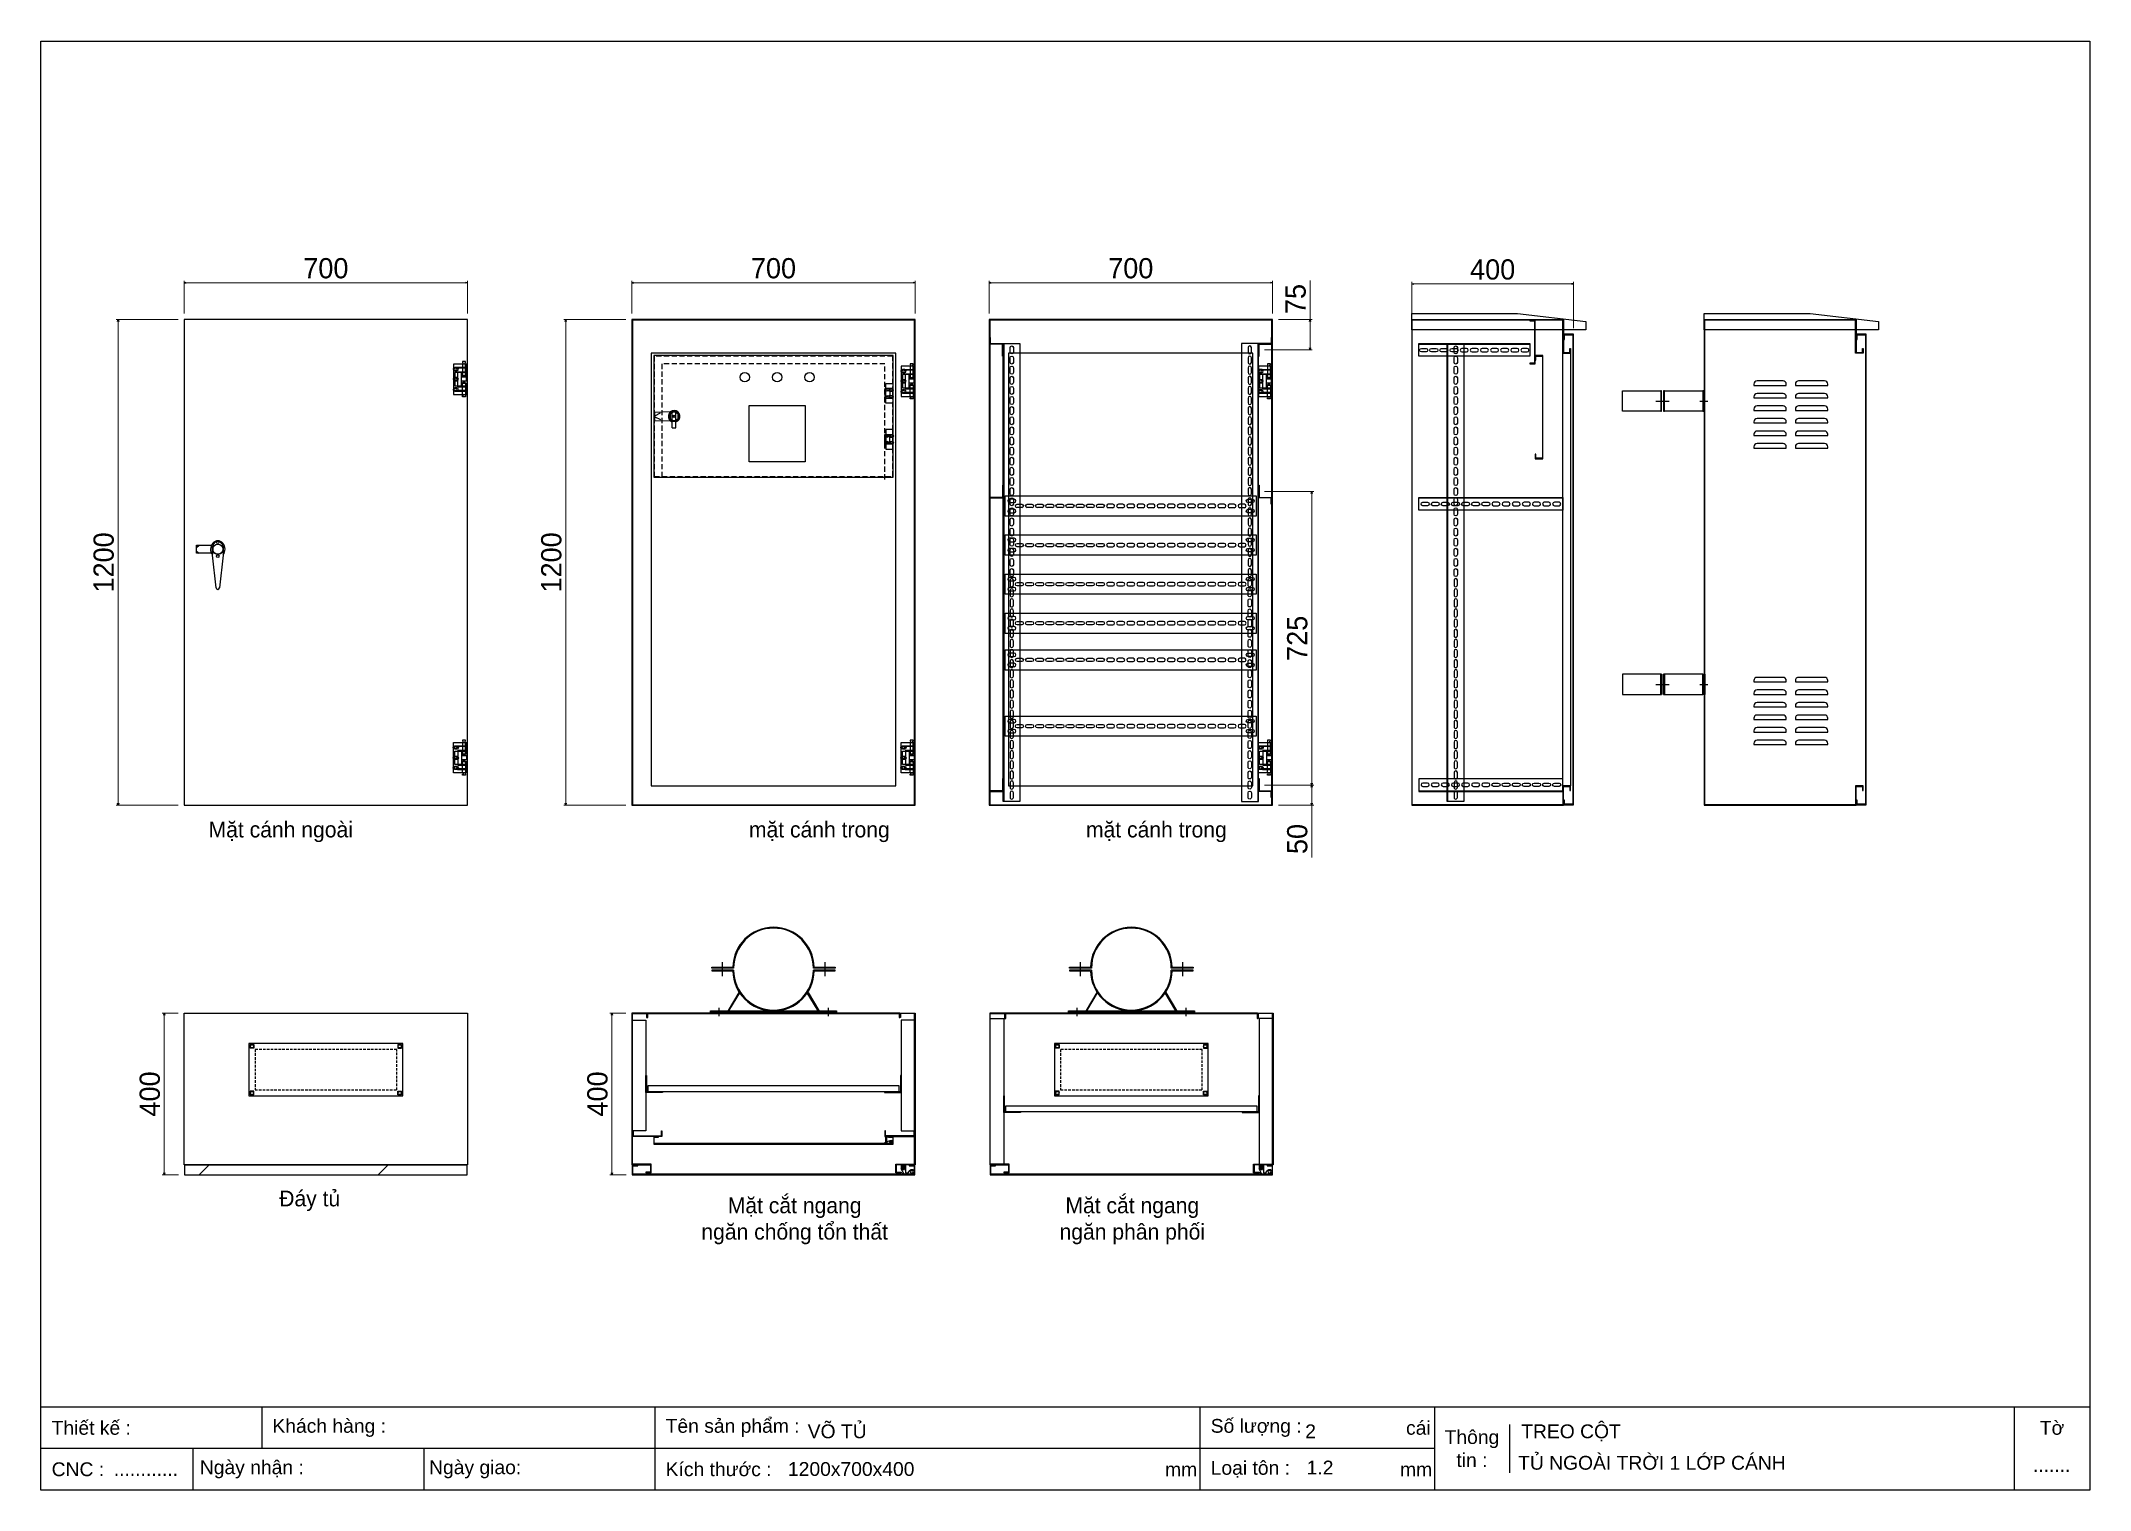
# Model space of a CAD drawing. Header units: millimetres. Extents: x 0 to 5063, y 0 to 3580.
import ezdxf

# ---------------------------------------------------------------- set-up
doc = ezdxf.new("R2010")
doc.units = ezdxf.units.MM
doc.linetypes.add('HIDDEN', pattern=[9.525, 6.35, -3.175])
doc.linetypes.add('HIDDENX2', pattern=[19.05, 12.7, -6.35])
for name, color, linetype in [('CNC', 7, 'Continuous'), ('DIM', 253, 'Continuous'), ('FIRE PROTECTION', 1, 'Continuous'), ('Ghi chu', 7, 'Continuous'), ('HEATER', 1, 'Continuous')]:
    doc.layers.add(name, color=color, linetype=linetype)
doc.styles.add('Arial', font='arial.ttf')
doc.dimstyles.new('CNC', dxfattribs={"dimtxt": 50, "dimasz": 5, "dimexe": 5, "dimexo": 15, "dimgap": 10, "dimtad": 1, "dimdec": 0, "dimtxsty": 'Standard', "dimblk": 'OPEN30', "dimcen": 10, "dimclrd": 5, "dimclre": 5, "dimclrt": 3, "dimazin": 3, "dimtfac": 1, "dimtdec": 0, "dimtmove": 0, "dimatfit": 3, "dimldrblk": 'ARCHTICK', "dimlwd": 9, "dimlwe": 9})

msp = doc.modelspace()

# ---------------------------------------------------------------- texts
at = {"color": 2, "char_height": 39, "attachment_point": 5}
for s, insert, width in [('Mặt cánh ngoài', (592.5, 1625.9), 625), ('mặt cánh trong', (1923.3, 1625.9), 775), ('mặt cánh trong', (2756.1, 1625.9), 875), ('Đáy tủ', (664, 714.4), 875), ('Mặt cắt ngang \\Pngăn chống tổn thất', (1862.3, 664.8), 775), ('Mặt cắt ngang \\Pngăn phân phối', (2696.6, 664.8), 875)]:
    msp.add_mtext(s, dxfattribs=dict(at, insert=insert, width=width))

# ---------------------------------------------------------------- blocks, each defined once
blk = doc.blocks.new('*D1')
at = {"color": 0, "linetype": 'ByBlock', "lineweight": -2}
for p, q in [((353.9, 2982.7), (358.9, 2984)), ((358.9, 2981.4), (353.9, 2982.7)), ((353.9, 2982.7), (358.9, 2982.7)), ((1048.9, 2984), (1053.9, 2982.7)), ((1053.9, 2982.7), (1048.9, 2981.4)), ((1053.9, 2982.7), (1048.9, 2982.7))]:
    blk.add_line(p, q, dxfattribs=at)
at = {"layer": 'Defpoints', "color": 0, "transparency": 16777216}
for p in [(1053.9, 2982.7), (353.9, 2891.7), (1053.9, 2891.7)]:
    blk.add_point(p, dxfattribs=at)
at = {"layer": 'DIM', "color": 5, "lineweight": 9, "transparency": 16777216}
for p, q in [((353.9, 2906.7), (353.9, 2987.7)), ((1053.9, 2906.7), (1053.9, 2987.7)), ((358.9, 2982.7), (1048.9, 2982.7))]:
    blk.add_line(p, q, dxfattribs=at)
at = {"layer": 'DIM', "color": 3, "transparency": 16777216, "insert": (703.9, 3018.2), "char_height": 50, "attachment_point": 5}
blk.add_mtext('700', dxfattribs=at)
blk = doc.blocks.new('_ArchTick')
at = {"color": 0, "const_width": 0.15}
blk.add_lwpolyline([(-0.5, -0.5), (0.5, 0.5)], dxfattribs=at)
blk = doc.blocks.new('_Open30')
at = {"color": 0, "linetype": 'ByBlock', "lineweight": -2}
for p, q in [((-1, 0.3), (0, 0)), ((0, 0), (-1, -0.3)), ((0, 0), (-1, 0))]:
    blk.add_line(p, q, dxfattribs=at)
blk = doc.blocks.new('*D2')
at = {"color": 0, "linetype": 'ByBlock', "lineweight": -2}
for p, q in [((189.3, 2886.7), (190.6, 2891.7)), ((190.6, 2891.7), (192, 2886.7)), ((190.6, 2891.7), (190.6, 2886.7)), ((190.6, 1691.7), (189.3, 1696.7)), ((192, 1696.7), (190.6, 1691.7)), ((190.6, 1691.7), (190.6, 1696.7))]:
    blk.add_line(p, q, dxfattribs=at)
at = {"layer": 'Defpoints', "color": 0, "transparency": 16777216}
for p in [(353.9, 2891.7), (190.6, 1691.7), (353.9, 1691.7)]:
    blk.add_point(p, dxfattribs=at)
at = {"layer": 'DIM', "color": 5, "lineweight": 9, "transparency": 16777216}
for p, q in [((338.9, 2891.7), (185.6, 2891.7)), ((190.6, 2886.7), (190.6, 1696.7)), ((338.9, 1691.7), (185.6, 1691.7))]:
    blk.add_line(p, q, dxfattribs=at)
at = {"layer": 'DIM', "color": 3, "transparency": 16777216, "insert": (155.1, 2291.7), "char_height": 50, "attachment_point": 5, "rotation": 90}
blk.add_mtext('1200', dxfattribs=at)
blk = doc.blocks.new('*D3')
at = {"color": 0, "linetype": 'ByBlock', "lineweight": -2}
for p, q in [((303.3, 1173.5), (304.6, 1178.5)), ((304.6, 1178.5), (305.9, 1173.5)), ((304.6, 1178.5), (304.6, 1173.5)), ((304.6, 778.5), (303.3, 783.5)), ((305.9, 783.5), (304.6, 778.5)), ((304.6, 778.5), (304.6, 783.5))]:
    blk.add_line(p, q, dxfattribs=at)
at = {"layer": 'Defpoints', "color": 0, "transparency": 16777216}
for p in [(353.9, 1178.5), (304.6, 778.5), (354.9, 778.5)]:
    blk.add_point(p, dxfattribs=at)
at = {"layer": 'DIM', "color": 5, "lineweight": 9, "transparency": 16777216}
for p, q in [((338.9, 1178.5), (299.6, 1178.5)), ((304.6, 1173.5), (304.6, 783.5)), ((339.9, 778.5), (299.6, 778.5))]:
    blk.add_line(p, q, dxfattribs=at)
at = {"layer": 'DIM', "color": 3, "transparency": 16777216, "insert": (269.1, 978.5), "char_height": 50, "attachment_point": 5, "rotation": 90}
blk.add_mtext('400', dxfattribs=at)
blk = doc.blocks.new('MS308-2-1')
at = {"color": 1}
for p, q in [((-53, 4.6), (-46, 10)), ((-13.3, -14.2), (-13.3, 6.7)), ((-12.3, 6.7), (-12.3, -6.9)), ((12.3, 6.7), (12.3, -6.9)), ((13.3, 6.7), (13.3, -14.2)), ((-53, -4.6), (-46, -10)), ((-4, -95), (-13.3, -14.2)), ((13.3, -14.2), (4, -95))]:
    blk.add_line(p, q, dxfattribs=at)
blk.add_lwpolyline([(-15.8, -10), (-53, -10), (-53, 10), (-15.8, 10)], dxfattribs=at)
for centre, radius, start, end in [((0, 6.7), 13.3, 0, 180), ((0, 6.7), 12.3, 0, 180), ((0, 5.9), 17.7, 226.184, 313.816), ((0, -95), 4, 180, 0)]:
    blk.add_arc(centre, radius, start, end, dxfattribs=at)
blk.add_ellipse((0, 0), major_axis=(0, 21), ratio=0.857143, start_param=3.972003, end_param=8.594367, dxfattribs=at)
blk = doc.blocks.new('HL011-1-3')
at = {"color": 1}
for p, q in [((11, 56), (11, 19)), ((11, 56), (32, 56)), ((20, 54), (20, 21)), ((29.5, 81), (22.5, 81)), ((22.5, 81), (22.5, 78)), ((23.5, 78), (22.5, 78)), ((22.5, 75), (22.5, 49)), ((23.5, 75), (22.5, 75)), ((23.5, 75), (23.5, 78)), ((29.5, 78), (28.5, 78)), ((28.5, 75), (28.5, 78)), ((28.5, 75), (29.5, 75)), ((29.5, 78), (29.5, 81)), ((29.5, 49), (29.5, 75)), ((11, 19), (32, 19)), ((20, 47), (32, 47)), ((32, 42.5), (20, 42.5)), ((32, 32.5), (20, 32.5)), ((20, 28), (32, 28)), ((22.5, 49), (24, 44)), ((22.5, 26), (24, 31)), ((22.5, 0), (22.5, 26)), ((23.5, 0), (22.5, 0)), ((23.5, 0), (23.5, -3)), ((24, 44), (28, 44)), ((24, 31), (28, 31)), ((29.5, 49), (28, 44)), ((29.5, 26), (28, 31)), ((28.5, 0), (28.5, -3)), ((28.5, 0), (29.5, 0)), ((29.5, 26), (29.5, 0)), ((22.5, -6), (22.5, -3)), ((23.5, -3), (22.5, -3)), ((29.5, -6), (22.5, -6)), ((29.5, -3), (28.5, -3)), ((29.5, -3), (29.5, -6))]:
    blk.add_line(p, q, dxfattribs=at)
for points in [[(32, 19), (32, 0), (0, 0), (0, 75), (32, 75), (32, 56)], [(32, 28), (32, 21), (3, 21), (3, 54), (32, 54), (32, 47)], [(32, 42.5), (32, 32.5)]]:
    blk.add_lwpolyline(points, dxfattribs=at)
for points in [[(10, 67), (32, 67), (32, 65), (10, 65)], [(10, 8), (32, 8), (32, 10), (10, 10)]]:
    blk.add_lwpolyline(points, close=True, dxfattribs=at)
for centre in [(5.5, 62.5), (5.5, 37.5), (5.5, 12.5)]:
    blk.add_circle(centre, 3, dxfattribs=at)
blk = doc.blocks.new('*D4')
at = {"color": 0, "linetype": 'ByBlock', "lineweight": -2}
for p, q in [((1460, 2982.7), (1465, 2984)), ((1465, 2981.4), (1460, 2982.7)), ((1460, 2982.7), (1465, 2982.7)), ((2155, 2984), (2160, 2982.7)), ((2160, 2982.7), (2155, 2981.4)), ((2160, 2982.7), (2155, 2982.7))]:
    blk.add_line(p, q, dxfattribs=at)
at = {"layer": 'Defpoints', "color": 0, "transparency": 16777216}
for p in [(2160, 2982.7), (1460, 2891.7), (2160, 2891.7)]:
    blk.add_point(p, dxfattribs=at)
at = {"layer": 'DIM', "color": 5, "lineweight": 9, "transparency": 16777216}
for p, q in [((1460, 2906.7), (1460, 2987.7)), ((2160, 2906.7), (2160, 2987.7)), ((1465, 2982.7), (2155, 2982.7))]:
    blk.add_line(p, q, dxfattribs=at)
at = {"layer": 'DIM', "color": 3, "transparency": 16777216, "insert": (1810, 3018.2), "char_height": 50, "attachment_point": 5}
blk.add_mtext('700', dxfattribs=at)
blk = doc.blocks.new('*D5')
at = {"color": 0, "linetype": 'ByBlock', "lineweight": -2}
for p, q in [((1295.4, 2886.7), (1296.8, 2891.7)), ((1296.8, 2891.7), (1298.1, 2886.7)), ((1296.8, 2891.7), (1296.8, 2886.7)), ((1296.8, 1691.7), (1295.4, 1696.7)), ((1298.1, 1696.7), (1296.8, 1691.7)), ((1296.8, 1691.7), (1296.8, 1696.7))]:
    blk.add_line(p, q, dxfattribs=at)
at = {"layer": 'Defpoints', "color": 0, "transparency": 16777216}
for p in [(1460, 2891.7), (1296.8, 1691.7), (1460, 1691.7)]:
    blk.add_point(p, dxfattribs=at)
at = {"layer": 'DIM', "color": 5, "lineweight": 9, "transparency": 16777216}
for p, q in [((1445, 2891.7), (1291.8, 2891.7)), ((1296.8, 2886.7), (1296.8, 1696.7)), ((1445, 1691.7), (1291.8, 1691.7))]:
    blk.add_line(p, q, dxfattribs=at)
at = {"layer": 'DIM', "color": 3, "transparency": 16777216, "insert": (1261.2, 2291.7), "char_height": 50, "attachment_point": 5, "rotation": 90}
blk.add_mtext('1200', dxfattribs=at)
blk = doc.blocks.new('KHUNG CHUẨN')
at = {"color": 7}
for p, q in [((19889.2, -28535.2), (16919.2, -28535.2)), ((17239.2, -28535.2), (17239.2, -28595.2)), ((17809.2, -28535.2), (17809.2, -28655.2)), ((18599.2, -28535.2), (18599.2, -28655.2)), ((18939.2, -28535.2), (18939.2, -28655.2)), ((19779.2, -28535.2), (19779.2, -28655.2)), ((19047.6, -28560.2), (19047.6, -28630.2)), ((18939.2, -28595.2), (16919.2, -28595.2)), ((17139.2, -28595.2), (17139.2, -28655.2)), ((17474.2, -28595.2), (17474.2, -28655.2))]:
    blk.add_line(p, q, dxfattribs=at)
blk.add_lwpolyline([(16919.2, -26555.2), (19889.2, -26555.2), (19889.2, -28655.2), (16919.2, -28655.2)], close=True, dxfattribs=at)
at = {"color": 2, "char_height": 20, "style": 'Arial'}
for s, insert, width, attachment_point in [('  Thiết kế :', (16919.2, -28565.2), 917.634, 4), ('  Khách hàng :', (17239.2, -28565.2), 917.634, 4), ('  Tên sản phẩm :', (17809.2, -28565.2), 917.634, 4), ('  Số lượng :', (18599.2, -28565.2), 917.634, 4), ('cái', (18897.9, -28565.2), 63.517, 4), ('Thông\\Ptin :', (18993.4, -28595.2), 108.311, 5), ('Tờ', (19834.2, -28565.2), 110, 5), ('  CNC :', (16919.2, -28625.2), 917.634, 4), ('  Ngày nhận :', (17134, -28625.2), 556.651, 4), ('  Ngày giao:', (17466.3, -28625.2), 556.651, 4), ('  Kích thước :', (17809.2, -28625.2), 917.634, 4), ('mm', (18548.6, -28625.2), 73.831, 4), ('  Loại tôn :', (18599.2, -28625.2), 917.634, 4), ('mm', (18889.2, -28625.2), 917.634, 4)]:
    blk.add_mtext(s, dxfattribs=dict(at, insert=insert, width=width, attachment_point=attachment_point))
at = {"color": 3, "style": 'Arial'}
for tag, p in [('#01', (17055.6, -28580.1)), ('#02', (17431.4, -28580.1)), ('#03', (18030.6, -28580.1)), ('#08', (18751.7, -28580.1)), ('#10', (19064.8, -28580.1)), ('#04', (17024.8, -28634.6)), ('#05', (17308.5, -28633)), ('#06', (17632.7, -28633.7)), ('#07', (18002, -28634.7)), ('#09', (18753.8, -28632.6)), ('#11', (19060.3, -28625.7)), ('#12', (19806.5, -28628.9))]:
    blk.add_attdef(tag, p, '', height=20, dxfattribs=at)
blk = doc.blocks.new('*D6')
at = {"color": 0, "linetype": 'ByBlock', "lineweight": -2}
for p, q in [((3387, 2979.6), (3392, 2981)), ((3392, 2978.3), (3387, 2979.6)), ((3387, 2979.6), (3392, 2979.6)), ((3782, 2981), (3787, 2979.6)), ((3787, 2979.6), (3782, 2978.3)), ((3787, 2979.6), (3782, 2979.6))]:
    blk.add_line(p, q, dxfattribs=at)
at = {"layer": 'Defpoints', "color": 0, "transparency": 16777216}
for p in [(3787, 2979.6), (3387, 2891.7), (3787, 2855.7)]:
    blk.add_point(p, dxfattribs=at)
at = {"layer": 'DIM', "color": 5, "lineweight": 9, "transparency": 16777216}
for p, q in [((3387, 2906.7), (3387, 2984.6)), ((3392, 2979.6), (3782, 2979.6)), ((3787, 2870.7), (3787, 2984.6))]:
    blk.add_line(p, q, dxfattribs=at)
at = {"layer": 'DIM', "color": 3, "transparency": 16777216, "insert": (3587, 3015.2), "char_height": 50, "attachment_point": 5}
blk.add_mtext('400', dxfattribs=at)
blk = doc.blocks.new('*D7')
at = {"color": 0, "linetype": 'ByBlock', "lineweight": -2}
for p, q in [((1409.4, 1173.5), (1410.7, 1178.5)), ((1410.7, 1178.5), (1412.1, 1173.5)), ((1410.7, 1178.5), (1410.7, 1173.5)), ((1410.7, 778.5), (1409.4, 783.5)), ((1412.1, 783.5), (1410.7, 778.5)), ((1410.7, 778.5), (1410.7, 783.5))]:
    blk.add_line(p, q, dxfattribs=at)
at = {"layer": 'Defpoints', "color": 0, "transparency": 16777216}
for p in [(1460, 1178.5), (1410.7, 778.5), (1461, 778.5)]:
    blk.add_point(p, dxfattribs=at)
at = {"layer": 'DIM', "color": 5, "lineweight": 9, "transparency": 16777216}
for p, q in [((1445, 1178.5), (1405.7, 1178.5)), ((1410.7, 1173.5), (1410.7, 783.5)), ((1446, 778.5), (1405.7, 778.5))]:
    blk.add_line(p, q, dxfattribs=at)
at = {"layer": 'DIM', "color": 3, "transparency": 16777216, "insert": (1375.2, 978.5), "char_height": 50, "attachment_point": 5, "rotation": 90}
blk.add_mtext('400', dxfattribs=at)
blk = doc.blocks.new('HL011-1-4')
h = blk.add_hatch()
h.set_pattern_fill('ANSI31', color=2, scale=0.5, style=0)
h.paths.add_polyline_path([(2.5, 0), (8.5, 0), (8.5, 12), (2.5, 12)])
at = {"color": 1}
for p, q in [((7, 23.5), (0, 10)), ((0, 0), (0, 10)), ((11, 0), (0, 0)), ((7, 23.5), (26, 23.5)), ((11, 0), (11, 19.5)), ((11, 19.5), (17, 19.5)), ((17, 19.5), (21.2, 13.9))]:
    blk.add_line(p, q, dxfattribs=at)
at = {"color": 2}
blk.add_lwpolyline([(2.5, 0), (2.5, 12), (8.5, 12), (8.5, 0)], dxfattribs=at)
at = {"color": 1}
blk.add_lwpolyline([(5.7, 21), (3, 21), (3, 23.5), (7, 23.5)], dxfattribs=at)
blk.add_circle((26, 17.5), 3.5, dxfattribs=at)
blk.add_arc((26, 17.5), 6, 216.8699, 90, dxfattribs=at)
blk = doc.blocks.new('*D8')
at = {"color": 0, "linetype": 'ByBlock', "lineweight": -2}
for p, q in [((2342.8, 2982.7), (2347.8, 2984)), ((2347.8, 2981.4), (2342.8, 2982.7)), ((2342.8, 2982.7), (2347.8, 2982.7)), ((3037.8, 2984), (3042.8, 2982.7)), ((3042.8, 2982.7), (3037.8, 2981.4)), ((3042.8, 2982.7), (3037.8, 2982.7))]:
    blk.add_line(p, q, dxfattribs=at)
at = {"layer": 'Defpoints', "color": 0, "transparency": 16777216}
for p in [(3042.8, 2982.7), (2342.8, 2891.7), (3042.8, 2891.7)]:
    blk.add_point(p, dxfattribs=at)
at = {"layer": 'DIM', "color": 5, "lineweight": 9, "transparency": 16777216}
for p, q in [((2342.8, 2906.7), (2342.8, 2987.7)), ((3042.8, 2906.7), (3042.8, 2987.7)), ((2347.8, 2982.7), (3037.8, 2982.7))]:
    blk.add_line(p, q, dxfattribs=at)
at = {"layer": 'DIM', "color": 3, "transparency": 16777216, "insert": (2692.8, 3018.2), "char_height": 50, "attachment_point": 5}
blk.add_mtext('700', dxfattribs=at)
blk = doc.blocks.new('om cot')
at = {"color": 2}
for p, q in [((98294.5, 36969.7), (98327.5, 36969.7)), ((98403, 36969.7), (98423, 36969.7))]:
    blk.add_line(p, q, dxfattribs=at)
at = {"color": 5}
for points in [[(98308.5, 36994.7), (98211.5, 36994.7), (98211.5, 36944.7), (98308.5, 36944.7)], [(98313.5, 36944.7), (98410.5, 36944.7), (98410.5, 36994.7), (98313.5, 36994.7)]]:
    blk.add_lwpolyline(points, dxfattribs=at)
for points in [[(98306.5, 36994.7), (98308.5, 36994.7), (98308.5, 36944.7), (98306.5, 36944.7)], [(98313.5, 36994.7), (98315.5, 36994.7), (98315.5, 36944.7), (98313.5, 36944.7)], [(98410.5, 36994.7), (98412.5, 36994.7), (98412.5, 36944.7), (98410.5, 36944.7)], [(98413.5, 36994.7), (98415.5, 36994.7), (98415.5, 36944.7), (98413.5, 36944.7)]]:
    blk.add_lwpolyline(points, close=True, dxfattribs=at)
blk = doc.blocks.new('ovan8.5x20')
at = {"layer": 'CNC', "color": 2, "lineweight": -3}
for p, q in [((5.7, 4.2), (-5.8, 4.2)), ((-5.8, -4.2), (5.7, -4.2))]:
    blk.add_line(p, q, dxfattribs=at)
for centre, start, end in [((-5.8, 0), 90, 270), ((5.7, 0), 270, 90)]:
    blk.add_arc(centre, 4.25, start, end, dxfattribs=at)
blk = doc.blocks.new('ovan6x9')
at = {"color": 2}
for p, q in [((2, 6), (8, 6)), ((2, 0), (8, 0))]:
    blk.add_line(p, q, dxfattribs=at)
for centre, start, end in [((2, 3), 90, 270), ((8, 3), 270, 90)]:
    blk.add_arc(centre, 3, start, end, dxfattribs=at)
blk = doc.blocks.new('HL036-1-1')
at = {"color": 1}
blk.add_line((9.5, 36.2), (9.5, 12.2), dxfattribs=at)
for points in [[(-2.5, 12.2), (17.5, 12.2), (17.5, 36.2), (-2.5, 36.2)], [(0, 48.5), (17.5, 48.5), (17.5, 0), (0, 0)]]:
    blk.add_lwpolyline(points, close=True, dxfattribs=at)
for centre, radius in [((3.5, 31.8), 2), ((3.5, 16.8), 2), ((12.7, 32.5), 2.5), ((12.7, 16), 2.5)]:
    blk.add_circle(centre, radius, dxfattribs=at)
blk = doc.blocks.new('HL036-1-2')
at = {"layer": 'Ghi chu', "color": 1}
for p, q in [((-3, 17.8), (-18.9, 17.8)), ((-18.9, 15.8), (-18.9, 17.8)), ((-12.1, 15.8), (-18.9, 15.8)), ((-16.4, 1), (-16.4, 14)), ((-15.6, 15), (-3.9, 17.7)), ((0, 0), (-15.4, 0)), ((-14.4, 3), (-14.4, 11.9)), ((0, 2), (-13.4, 2)), ((-13.1, 12.8), (-4.3, 9.8)), ((-6.2, 2), (-6.2, 0)), ((-1.2, 2), (-1.2, 0)), ((0, 0), (0, 2))]:
    blk.add_line(p, q, dxfattribs=at)
for radius in [4.1, 2.1]:
    blk.add_circle((-3, 13.7), radius, dxfattribs=at)
for centre, start, end in [((-15.4, 14), 102.9616, 180), ((-15.4, 1), 180, 270), ((-13.4, 11.9), 71.3254, 180), ((-13.4, 3), 180, 270)]:
    blk.add_arc(centre, 1, start, end, dxfattribs=at)
blk = doc.blocks.new('SDGFGHGHG')
at = {"layer": 'HEATER'}
for p, q in [((860892.9, 570780.5), (860931.6, 570782)), ((860892.9, 570760.5), (860892.9, 570780.5)), ((860892.9, 570771.9), (860906.3, 570778.7)), ((860892.9, 570769.1), (860906.3, 570762.4)), ((860892.9, 570760.5), (860931.6, 570759.1)), ((860935.9, 570742), (860935.9, 570784.3)), ((860937.5, 570771.3), (860939.5, 570771.3)), ((860937.5, 570769.8), (860939.5, 570769.8)), ((860939.5, 570773.5), (860939.5, 570771.3)), ((860939.5, 570769.8), (860939.5, 570767.6)), ((860941.3, 570773.5), (860941.3, 570771.3)), ((860941.3, 570771.3), (860943.4, 570771.3)), ((860941.3, 570769.8), (860941.3, 570767.6)), ((860941.3, 570769.8), (860943.4, 570769.8)), ((860944.9, 570742), (860944.9, 570784.3)), ((860935.9, 570742), (860944.9, 570742))]:
    blk.add_line(p, q, dxfattribs=at)
blk.add_circle((860940.4, 570770.5), 3.08, dxfattribs=at)
blk.add_arc((860940.4, 570770.5), 14.5, 288.08, 251.92, dxfattribs=at)
blk = doc.blocks.new('SĐFHGGH')
at = {"layer": 'HEATER'}
for points in [[(860943.4, 570717), (860943.4, 570718.4), (860937.4, 570718.4), (860937.4, 570717)], [(860928.8, 570702.4), (860927.4, 570702.4), (860927.4, 570708.4), (860928.8, 570708.4)], [(860943.4, 570693.8), (860943.4, 570692.4), (860937.4, 570692.4), (860937.4, 570693.8)], [(860952.1, 570702.4), (860953.4, 570702.4), (860953.4, 570708.4), (860952.1, 570708.4)]]:
    blk.add_lwpolyline(points, dxfattribs=at)
for start, end in [(104.4775, 165.5225), (14.4775, 75.5225), (194.4775, 255.5225), (284.4775, 345.5225)]:
    blk.add_arc((860940.4, 570705.4), 12, start, end, dxfattribs=at)
blk = doc.blocks.new('MS722')
for name, p in [('SDGFGHGHG', (-860940.4, -570770.5)), ('SĐFHGGH', (-860940.4, -570705.4))]:
    blk.add_blockref(name, p)
blk = doc.blocks.new('*D9')
at = {"color": 0, "linetype": 'ByBlock', "lineweight": -2}
for p, q in [((3134.5, 2886.7), (3135.9, 2891.7)), ((3135.9, 2891.7), (3137.2, 2886.7)), ((3135.9, 2891.7), (3135.9, 2886.7)), ((3135.9, 2816.7), (3134.5, 2821.7)), ((3137.2, 2821.7), (3135.9, 2816.7)), ((3135.9, 2816.7), (3135.9, 2821.7))]:
    blk.add_line(p, q, dxfattribs=at)
at = {"layer": 'Defpoints', "color": 0, "transparency": 16777216}
for p in [(3042.8, 2891.7), (3008.3, 2816.7), (3135.9, 2816.7)]:
    blk.add_point(p, dxfattribs=at)
at = {"layer": 'DIM', "color": 5, "lineweight": 9, "transparency": 16777216}
for p, q in [((3135.9, 2891.7), (3135.9, 2988.3)), ((3057.8, 2891.7), (3140.9, 2891.7)), ((3135.9, 2821.7), (3135.9, 2886.7)), ((3023.3, 2816.7), (3140.9, 2816.7))]:
    blk.add_line(p, q, dxfattribs=at)
at = {"layer": 'DIM', "color": 3, "transparency": 16777216, "insert": (3100.4, 2942.5), "char_height": 50, "attachment_point": 5, "rotation": 90}
blk.add_mtext('75', dxfattribs=at)
blk = doc.blocks.new('*D10')
at = {"color": 0, "linetype": 'ByBlock', "lineweight": -2}
for p, q in [((3138.6, 1736.7), (3140, 1741.7)), ((3140, 1741.7), (3141.3, 1736.7)), ((3140, 1741.7), (3140, 1736.7)), ((3140, 1691.7), (3138.6, 1696.7)), ((3141.3, 1696.7), (3140, 1691.7)), ((3140, 1691.7), (3140, 1696.7))]:
    blk.add_line(p, q, dxfattribs=at)
at = {"layer": 'Defpoints', "color": 0, "transparency": 16777216}
for p in [(3008.3, 1741.7), (3140, 1741.7), (3042.8, 1691.7)]:
    blk.add_point(p, dxfattribs=at)
at = {"layer": 'DIM', "color": 5, "lineweight": 9, "transparency": 16777216}
for p, q in [((3023.3, 1741.7), (3145, 1741.7)), ((3140, 1736.7), (3140, 1696.7)), ((3057.8, 1691.7), (3145, 1691.7)), ((3140, 1691.7), (3140, 1562.7))]:
    blk.add_line(p, q, dxfattribs=at)
at = {"layer": 'DIM', "color": 3, "transparency": 16777216, "insert": (3104.4, 1608.4), "char_height": 50, "attachment_point": 5, "rotation": 90}
blk.add_mtext('50', dxfattribs=at)
blk = doc.blocks.new('z3')
at = {"color": 44}
for p, q in [((167285.3, -1616.7), (167905.3, -1616.7)), ((167285.3, -1666.7), (167285.3, -1616.7)), ((167905.3, -1616.7), (167905.3, -1666.7)), ((167905.3, -1666.7), (167285.3, -1666.7))]:
    blk.add_line(p, q, dxfattribs=at)
at = {"color": 44, "rotation": 180}
blk.add_blockref('ovan8.5x20', (167301.3, -1629.2), dxfattribs=at)
at = {"layer": 'CNC', "lineweight": -3, "rotation": 180}
for p in [(167301.3, -1654.2), (167545.3, -1641.7), (167570.3, -1641.7), (167595.3, -1641.7), (167620.3, -1641.7), (167645.3, -1641.7), (167670.3, -1641.7), (167695.3, -1641.7), (167720.3, -1641.7), (167745.3, -1641.7), (167770.3, -1641.7), (167795.3, -1641.7), (167820.3, -1641.7), (167845.3, -1641.7), (167870.3, -1641.7)]:
    blk.add_blockref('ovan8.5x20', p, dxfattribs=at)
at = {"layer": 'CNC', "lineweight": -3, "xscale": -1, "rotation": 180}
for p in [(167320.3, -1641.7), (167345.3, -1641.7), (167370.3, -1641.7), (167395.3, -1641.7), (167420.3, -1641.7), (167445.3, -1641.7), (167470.3, -1641.7), (167495.3, -1641.7), (167520.3, -1641.7), (167890.5, -1629.2), (167890.5, -1654.2)]:
    blk.add_blockref('ovan8.5x20', p, dxfattribs=at)
blk = doc.blocks.new('2565')
at = {"color": 5}
for p, q in [((168377, -2431.2), (168377, -2429.1)), ((168377, -2429.1), (168428.9, -2429.1)), ((168630.2, -2429.1), (168682.1, -2429.1)), ((168682.1, -2429.1), (168682.1, -2431.2)), ((168431, -2431.2), (168377, -2431.2)), ((168377, -2436.4), (168377, -2438.4)), ((168431, -2436.4), (168377, -2436.4)), ((168377, -2438.4), (168428.9, -2438.4)), ((168682.1, -2431.2), (168628.1, -2431.2)), ((168682.1, -2436.4), (168628.1, -2436.4)), ((168630.2, -2438.4), (168682.1, -2438.4)), ((168682.1, -2438.4), (168682.1, -2436.4)), ((168444.3, -2491.4), (168417.6, -2535.9)), ((168419.4, -2537), (168446.1, -2492.5)), ((168446.1, -2492.5), (168444.3, -2491.4)), ((168613.1, -2492.5), (168614.9, -2491.4)), ((168639.8, -2537), (168613.1, -2492.5)), ((168614.9, -2491.4), (168641.5, -2535.9)), ((168373.9, -2537), (168685.2, -2537)), ((168373.9, -2539.1), (168373.9, -2537)), ((168685.2, -2539.1), (168373.9, -2539.1)), ((168373.9, -2540.1), (168685.2, -2540.1)), ((168373.9, -2542.2), (168373.9, -2540.1)), ((168685.2, -2542.2), (168373.9, -2542.2)), ((168417.6, -2535.9), (168419.4, -2537)), ((168641.5, -2535.9), (168639.8, -2537)), ((168685.2, -2537), (168685.2, -2539.1)), ((168685.2, -2540.1), (168685.2, -2542.2))]:
    blk.add_line(p, q, dxfattribs=at)
at = {"color": 2}
for p, q in [((168403, -2416.6), (168403, -2450.9)), ((168656.1, -2416.6), (168656.1, -2450.9)), ((168394.7, -2529.2), (168394.7, -2550)), ((168664.5, -2529.2), (168664.5, -2550))]:
    blk.add_line(p, q, dxfattribs=at)
at = {"color": 5}
for centre, radius, start, end in [((168529.6, -2431.2), 100.7, 1.1814, 178.8186), ((168529.6, -2431.2), 98.6, 0, 180), ((168529.6, -2436.4), 100.7, 181.1814, 358.8186), ((168529.6, -2436.4), 98.6, 180, 0)]:
    blk.add_arc(centre, radius, start, end, dxfattribs=at)
blk = doc.blocks.new('265')
at = {"color": 44}
for p, q in [((169463.8, -11369.2), (169190.3, -11369.2)), ((169190.3, -11369.2), (169190.3, -11400.7)), ((169463.8, -11400.7), (169463.8, -11369.2)), ((169190.3, -11399.2), (169463.8, -11399.2)), ((169190.3, -11400.7), (169463.8, -11400.7))]:
    blk.add_line(p, q, dxfattribs=at)
at = {"layer": 'CNC', "lineweight": -3}
for p in [(169202, -11384.2), (169227, -11384.2), (169252, -11384.2), (169277, -11384.2)]:
    blk.add_blockref('ovan8.5x20', p, dxfattribs=at)
at = {"layer": 'CNC', "lineweight": -3, "xscale": -1}
for p in [(169302, -11384.2), (169327, -11384.2), (169352, -11384.2), (169377, -11384.2), (169402, -11384.2), (169427, -11384.2), (169452, -11384.2)]:
    blk.add_blockref('ovan8.5x20', p, dxfattribs=at)
blk = doc.blocks.new('z4')
at = {"color": 44}
for p, q in [((169545.8, -12394.2), (169190.3, -12394.2)), ((169190.3, -12394.2), (169190.3, -12425.7)), ((169545.8, -12425.7), (169545.8, -12394.2)), ((169190.3, -12424.2), (169545.8, -12424.2)), ((169190.3, -12425.7), (169545.8, -12425.7))]:
    blk.add_line(p, q, dxfattribs=at)
at = {"layer": 'CNC', "lineweight": -3}
for p in [(169205.5, -12409.2), (169230.5, -12409.2), (169255.5, -12409.2), (169280.5, -12409.2), (169305.5, -12409.2), (169330.5, -12409.2), (169355.5, -12409.2)]:
    blk.add_blockref('ovan8.5x20', p, dxfattribs=at)
at = {"layer": 'CNC', "lineweight": -3, "xscale": -1}
for p in [(169380.5, -12409.2), (169405.5, -12409.2), (169430.5, -12409.2), (169455.5, -12409.2), (169480.5, -12409.2), (169505.5, -12409.2), (169530.5, -12409.2)]:
    blk.add_blockref('ovan8.5x20', p, dxfattribs=at)
blk = doc.blocks.new('*D11')
at = {"color": 0, "linetype": 'ByBlock', "lineweight": -2}
for p, q in [((3138.6, 2461.7), (3140, 2466.7)), ((3140, 2466.7), (3141.3, 2461.7)), ((3140, 2466.7), (3140, 2461.7)), ((3140, 1741.7), (3138.6, 1746.7)), ((3141.3, 1746.7), (3140, 1741.7)), ((3140, 1741.7), (3140, 1746.7))]:
    blk.add_line(p, q, dxfattribs=at)
at = {"layer": 'Defpoints', "color": 0, "transparency": 16777216}
for p in [(3008.3, 2466.7), (3140, 2466.7), (3008.3, 1741.7)]:
    blk.add_point(p, dxfattribs=at)
at = {"layer": 'DIM', "color": 5, "lineweight": 9, "transparency": 16777216}
for p, q in [((3023.3, 2466.7), (3145, 2466.7)), ((3140, 1746.7), (3140, 2461.7)), ((3023.3, 1741.7), (3145, 1741.7))]:
    blk.add_line(p, q, dxfattribs=at)
at = {"layer": 'DIM', "color": 3, "transparency": 16777216, "insert": (3104.4, 2104.2), "char_height": 50, "attachment_point": 5, "rotation": 90}
blk.add_mtext('725', dxfattribs=at)

# ---------------------------------------------------------------- dimensions: what is measured, and where the dimension line sits
at = {"layer": 'DIM'}
for base, p1, p2, picture, middle in [((1053.9, 2982.7), (353.9, 2891.7), (1053.9, 2891.7), '*D1', (703.9, 3018.2)), ((2160, 2982.7), (1460, 2891.7), (2160, 2891.7), '*D4', (1810, 3018.2)), ((3042.8, 2982.7), (2342.8, 2891.7), (3042.8, 2891.7), '*D8', (2692.8, 3018.2)), ((3787, 2979.6), (3387, 2891.7), (3787, 2855.7), '*D6', (3587, 3015.2))]:
    dim = msp.add_linear_dim(base=base, p1=p1, p2=p2, dimstyle='CNC', dxfattribs=at)
    dim.commit()
    dim.dimension.update_dxf_attribs({"geometry": picture, "text_midpoint": middle})
for base, p1, p2, picture, middle in [((3135.9, 2816.7), (3042.8, 2891.7), (3008.3, 2816.7), '*D9', (3135.9, 2942.5)), ((3140, 1741.7), (3042.8, 1691.7), (3008.3, 1741.7), '*D10', (3140, 1608.4))]:
    dim = msp.add_linear_dim(base=base, p1=p1, p2=p2, angle=90, dimstyle='CNC', dxfattribs=at)
    dim.commit()
    dim.dimension.update_dxf_attribs({"geometry": picture, "text_midpoint": middle, "dimtype": 160})
for base, p1, p2, picture, middle in [((190.6, 1691.7), (353.9, 2891.7), (353.9, 1691.7), '*D2', (155.1, 2291.7)), ((1296.8, 1691.7), (1460, 2891.7), (1460, 1691.7), '*D5', (1261.2, 2291.7)), ((3140, 2466.7), (3008.3, 1741.7), (3008.3, 2466.7), '*D11', (3104.4, 2104.2)), ((304.6, 778.5), (353.9, 1178.5), (354.9, 778.5), '*D3', (269.1, 978.5)), ((1410.7, 778.5), (1460, 1178.5), (1461, 778.5), '*D7', (1375.2, 978.5))]:
    dim = msp.add_linear_dim(base=base, p1=p1, p2=p2, angle=90, dimstyle='CNC', dxfattribs=at)
    dim.commit()
    dim.dimension.update_dxf_attribs({"geometry": picture, "text_midpoint": middle})

# ---------------------------------------------------------------- hatches: boundary and pattern name
at = {"ltscale": 3}
h = msp.add_hatch(dxfattribs=at)
h.set_pattern_fill('ANSI31', color=256, scale=200, style=0)
h.set_pattern_definition([(45, (26804847.3, 26167839.4), (-3535.5339, 3535.5339), [])])
h.paths.add_polyline_path([(513.9, 1103.5), (513.9, 973.5), (893.9, 973.5), (893.9, 1103.5)], flags=16)
h.paths.add_polyline_path([(353.9, 1178.5), (1053.9, 1178.5), (1053.9, 803.5), (353.9, 803.5)])
h = msp.add_hatch(dxfattribs=at)
h.set_pattern_fill('ANSI31', color=256, scale=100, angle=75, style=0)
h.set_pattern_definition([(195, (-9169940.5, 16329700), (323.52381, -1207.40728), [])])
h.paths.add_polyline_path([(513.9, 1103.5), (513.9, 973.5), (893.9, 973.5), (893.9, 1103.5)])
h = msp.add_hatch(dxfattribs=at)
h.set_pattern_fill('ANSI31', color=256, scale=50, angle=90, style=0)
h.set_pattern_definition([(225, (-6541959.85, 6701211.83), (220.970869, -220.970869), [])])
h.paths.add_polyline_path([(1052.9, 802.5), (354.9, 802.5), (354.9, 778.5), (1052.9, 778.5)])

# ---------------------------------------------------------------- linework, layer by layer
at = {"color": 44, "ltscale": 3}
for p, q in [((2378.8, 2832.5), (2378.8, 1701)), ((3006.8, 2832.5), (3006.8, 1701)), ((3475.8, 2832.5), (3475.8, 1701))]:
    msp.add_line(p, q, dxfattribs=at)
for points in [[(353.9, 1691.7), (1053.9, 1691.7), (1053.9, 2891.7), (353.9, 2891.7)], [(1460, 1691.7), (2160, 1691.7), (2160, 2891.7), (1460, 2891.7)], [(1461.5, 1693.2), (2158.5, 1693.2), (2158.5, 2890.2), (1461.5, 2890.2)], [(2342.8, 1691.7), (3042.8, 1691.7), (3042.8, 2891.7), (2342.8, 2891.7)], [(2344.3, 1693.2), (3041.3, 1693.2), (3041.3, 2890.2), (2344.3, 2890.2)], [(1508, 1739.7), (2112, 1739.7), (2112, 2808.7), (1508, 2808.7)], [(2390.8, 1739.7), (2994.8, 1739.7), (2994.8, 2808.7), (2390.8, 2808.7)], [(513.9, 1103.5), (513.9, 973.5), (893.9, 973.5), (893.9, 1103.5)], [(2504.3, 1103.5), (2504.3, 973.5), (2884.3, 973.5), (2884.3, 1103.5)]]:
    msp.add_lwpolyline(points, close=True)
at = {"color": 7}
for points in [[(3388.5, 1693.2), (3388.5, 1693.2), (3388.5, 2890.2), (3388.5, 2890.2), (3388.5, 2890.2), (3387, 2891.7), (3387, 1691.7), (3388.5, 1693.2)], [(3779.5, 2820.2), (3779.5, 2808.7), (3760.5, 2808.7), (3760.5, 2890.2), (3388.5, 2890.2), (3388.5, 2890.2), (3388.5, 2890.2), (3388.5, 2890.2), (3387, 2891.7), (3387, 2891.7), (3762, 2891.7), (3762, 2810.2), (3778, 2810.2), (3778, 2820.2)], [(4111.5, 1693.2), (4111.5, 1693.2), (4111.5, 2890.2), (4111.5, 2890.2), (4111.5, 2890.2), (4110, 2891.7), (4110, 1691.7), (4111.5, 1693.2)], [(4502.5, 2820.2), (4502.5, 2808.7), (4483.5, 2808.7), (4483.5, 2890.2), (4111.5, 2890.2), (4111.5, 2890.2), (4111.5, 2890.2), (4111.5, 2890.2), (4110, 2891.7), (4110, 2891.7), (4485, 2891.7), (4485, 2810.2), (4501, 2810.2), (4501, 2820.2)], [(3763, 1704.2), (3763, 1692.7), (3787, 1692.7), (3787, 2855.7), (3763, 2855.7), (3763, 2842.2), (3764.5, 2842.2), (3764.5, 2854.2), (3785.5, 2854.2), (3785.5, 1694.2), (3764.5, 1694.2), (3764.5, 1704.2)], [(4486, 1704.2), (4486, 1692.7), (4510, 1692.7), (4510, 2855.7), (4486, 2855.7), (4486, 2842.2), (4487.5, 2842.2), (4487.5, 2854.2), (4508.5, 2854.2), (4508.5, 1694.2), (4487.5, 1694.2), (4487.5, 1704.2)], [(3779.5, 1728.2), (3779.5, 1739.7), (3760.5, 1739.7), (3760.5, 1693.2), (3388.5, 1693.2), (3388.5, 1693.2), (3398.5, 1693.2), (3398.5, 1693.2), (3388.5, 1693.2), (3387, 1691.7), (3762, 1691.7), (3762, 1738.2), (3778, 1738.2), (3778, 1728.2)], [(4502.5, 1728.2), (4502.5, 1739.7), (4483.5, 1739.7), (4483.5, 1693.2), (4111.5, 1693.2), (4111.5, 1693.2), (4121.5, 1693.2), (4121.5, 1693.2), (4111.5, 1693.2), (4110, 1691.7), (4485, 1691.7), (4485, 1738.2), (4501, 1738.2), (4501, 1728.2)], [(1494.5, 784), (1508, 784), (1508, 805), (1461.5, 805), (1461.5, 1177), (1496.5, 1177), (1496.5, 1167), (1498, 1167), (1498, 1178.5), (1460, 1178.5), (1460, 803.5), (1506.5, 803.5), (1506.5, 785.5), (1494.5, 785.5)], [(1499.5, 1167), (1499.5, 1177), (2120.5, 1177), (2120.5, 1167), (2122, 1167), (2122, 1178.5), (1498, 1178.5), (1498, 1167)], [(2125.5, 784), (2112, 784), (2112, 805), (2158.5, 805), (2158.5, 1177), (2123.5, 1177), (2123.5, 1167), (2122, 1167), (2122, 1178.5), (2160, 1178.5), (2160, 803.5), (2113.5, 803.5), (2113.5, 785.5), (2125.5, 785.5)], [(2378.8, 784), (2392.3, 784), (2392.3, 805), (2345.8, 805), (2345.8, 1177), (2380.8, 1177), (2380.8, 1165), (2382.3, 1165), (2382.3, 1178.5), (2344.3, 1178.5), (2344.3, 803.5), (2390.8, 803.5), (2390.8, 785.5), (2378.8, 785.5)], [(2383.8, 1165), (2383.8, 1177), (3004.8, 1177), (3004.8, 1165), (3006.3, 1165), (3006.3, 1178.5), (2382.3, 1178.5), (2382.3, 1165)], [(3009.8, 784), (2996.3, 784), (2996.3, 805), (3042.8, 805), (3042.8, 1177), (3007.8, 1177), (3007.8, 1165), (3006.3, 1165), (3006.3, 1178.5), (3044.3, 1178.5), (3044.3, 803.5), (2997.8, 803.5), (2997.8, 785.5), (3009.8, 785.5)], [(1474.5, 802.5), (1461, 802.5), (1461, 778.5), (2159, 778.5), (2159, 802.5), (2145.5, 802.5), (2145.5, 801), (2157.5, 801), (2157.5, 780), (1462.5, 780), (1462.5, 801), (1474.5, 801)], [(2358.8, 802.5), (2345.3, 802.5), (2345.3, 778.5), (3043.3, 778.5), (3043.3, 802.5), (3029.8, 802.5), (3029.8, 801), (3041.8, 801), (3041.8, 780), (2346.8, 780), (2346.8, 801), (2358.8, 801)]]:
    msp.add_lwpolyline(points, close=True, dxfattribs=at)
at = {"color": 3}
for points in [[(3678.5, 2888.7), (3690.5, 2888.7), (3690.5, 2783.7), (3678.5, 2783.7), (3678.5, 2782.2), (3692, 2782.2), (3692, 2890.2), (3678.5, 2890.2)], [(1463, 887), (1463, 875), (1533, 875), (1533, 887), (1534.5, 887), (1534.5, 873.5), (1461.5, 873.5), (1461.5, 887)], [(2157, 887), (2157, 875), (2087, 875), (2087, 887), (2085.5, 887), (2085.5, 873.5), (2158.5, 873.5), (2158.5, 887)]]:
    msp.add_lwpolyline(points, close=True, dxfattribs=at)
at = {"color": 8}
for points in [[(2375.8, 2801), (2375.8, 2831), (2344.3, 2831), (2344.3, 2847.5), (2345.8, 2847.5), (2345.8, 2832.5), (2377.3, 2832.5), (2377.3, 2801)], [(3009.8, 2801), (3009.8, 2831), (3041.3, 2831), (3041.3, 2847.5), (3039.8, 2847.5), (3039.8, 2832.5), (3008.3, 2832.5), (3008.3, 2801)], [(2375.8, 2482.5), (2375.8, 2452.5), (2344.3, 2452.5), (2344.3, 2436), (2345.8, 2436), (2345.8, 2451), (2377.3, 2451), (2377.3, 2482.5)], [(3009.8, 2482.5), (3009.8, 2452.5), (3041.3, 2452.5), (3041.3, 2436), (3039.8, 2436), (3039.8, 2451), (3008.3, 2451), (3008.3, 2482.5)], [(2375.8, 1757.5), (2375.8, 1727.5), (2344.3, 1727.5), (2344.3, 1711), (2345.8, 1711), (2345.8, 1726), (2377.3, 1726), (2377.3, 1757.5)], [(3009.8, 1757.5), (3009.8, 1727.5), (3041.3, 1727.5), (3041.3, 1711), (3039.8, 1711), (3039.8, 1726), (3008.3, 1726), (3008.3, 1757.5)]]:
    msp.add_lwpolyline(points, close=True, dxfattribs=at)
at = {"color": 6}
for points in [[(1514, 2502.7), (2106, 2502.7), (2106, 2802.7), (1514, 2802.7)], [(3693.8, 2791.2), (3693.8, 2801.2), (3709.8, 2801.2), (3709.8, 2549.2), (3693.8, 2549.2), (3693.8, 2559.2), (3692.3, 2559.2), (3692.3, 2547.7), (3711.3, 2547.7), (3711.3, 2802.7), (3692.3, 2802.7), (3692.3, 2791.2)], [(2094.5, 871.7), (2104.5, 871.7), (2104.5, 855.7), (1515.5, 855.7), (1515.5, 871.7), (1525.5, 871.7), (1525.5, 873.2), (1514, 873.2), (1514, 854.2), (2106, 854.2), (2106, 873.2), (2094.5, 873.2)]]:
    msp.add_lwpolyline(points, close=True, dxfattribs=at)
at = {"color": 6, "linetype": 'HIDDENX2'}
msp.add_lwpolyline([(1515.5, 2504.2), (2104.5, 2504.2), (2104.5, 2801.2), (1515.5, 2801.2)], close=True, dxfattribs=at)
at = {"color": 44, "ltscale": 3}
for points in [[(2377.3, 2832.5), (2418.8, 2832.5), (2418.8, 1701), (2377.3, 1701)], [(3008.3, 2832.5), (2966.8, 2832.5), (2966.8, 1701), (3008.3, 1701)], [(3474.3, 2832.5), (3515.8, 2832.5), (3515.8, 1701), (3474.3, 1701)]]:
    msp.add_lwpolyline(points, close=True, dxfattribs=at)
at = {"ltscale": 3}
for points in [[(3760.5, 2808.7), (3779.5, 2808.7), (3779.5, 1739.7), (3760.5, 1739.7)], [(353.9, 1178.5), (1053.9, 1178.5), (1053.9, 803.5), (353.9, 803.5)], [(1052.9, 802.5), (354.9, 802.5), (354.9, 778.5), (1052.9, 778.5)]]:
    msp.add_lwpolyline(points, close=True, dxfattribs=at)
at = {"color": 2}
for points in [[(1022.4, 2773.2, 1), (1022.4, 2765.2), (1027.4, 2765.2, 1), (1027.4, 2773.2)], [(1022.4, 2748.2, 1), (1022.4, 2740.2), (1027.4, 2740.2, 1), (1027.4, 2748.2)], [(2128.5, 2768.2, 1), (2128.5, 2760.2), (2133.5, 2760.2, 1), (2133.5, 2768.2)], [(2128.5, 2743.2, 1), (2128.5, 2735.2), (2133.5, 2735.2, 1), (2133.5, 2743.2)], [(3011.3, 2768.2, 1), (3011.3, 2760.2), (3016.3, 2760.2, 1), (3016.3, 2768.2)], [(3011.3, 2743.2, 1), (3011.3, 2735.2), (3016.3, 2735.2, 1), (3016.3, 2743.2)], [(4304.5, 2740.2), (4240.5, 2740.2, 0.414214), (4232.5, 2732.2), (4232.5, 2729.2), (4312.5, 2729.2), (4312.5, 2732.2, 0.414214)], [(4407, 2740.2), (4343, 2740.2, 0.414214), (4335, 2732.2), (4335, 2729.2), (4415, 2729.2), (4415, 2732.2, 0.414214)], [(1022.4, 2723.2, 1), (1022.4, 2715.2), (1027.4, 2715.2, 1), (1027.4, 2723.2)], [(2128.5, 2718.2, 1), (2128.5, 2710.2), (2133.5, 2710.2, 1), (2133.5, 2718.2)], [(3011.3, 2718.2, 1), (3011.3, 2710.2), (3016.3, 2710.2, 1), (3016.3, 2718.2)], [(4304.5, 2709.2), (4240.5, 2709.2, 0.414214), (4232.5, 2701.2), (4232.5, 2698.2), (4312.5, 2698.2), (4312.5, 2701.2, 0.414214)], [(4407, 2709.2), (4343, 2709.2, 0.414214), (4335, 2701.2), (4335, 2698.2), (4415, 2698.2), (4415, 2701.2, 0.414214)], [(4304.5, 2678.2), (4240.5, 2678.2, 0.414214), (4232.5, 2670.2), (4232.5, 2667.2), (4312.5, 2667.2), (4312.5, 2670.2, 0.414214)], [(4304.5, 2647.2), (4240.5, 2647.2, 0.414214), (4232.5, 2639.2), (4232.5, 2636.2), (4312.5, 2636.2), (4312.5, 2639.2, 0.414214)], [(4407, 2678.2), (4343, 2678.2, 0.414214), (4335, 2670.2), (4335, 2667.2), (4415, 2667.2), (4415, 2670.2, 0.414214)], [(4407, 2647.2), (4343, 2647.2, 0.414214), (4335, 2639.2), (4335, 2636.2), (4415, 2636.2), (4415, 2639.2, 0.414214)], [(4304.5, 2616.2), (4240.5, 2616.2, 0.414214), (4232.5, 2608.2), (4232.5, 2605.2), (4312.5, 2605.2), (4312.5, 2608.2, 0.414214)], [(4304.5, 2585.2), (4240.5, 2585.2, 0.414214), (4232.5, 2577.2), (4232.5, 2574.2), (4312.5, 2574.2), (4312.5, 2577.2, 0.414214)], [(4407, 2616.2), (4343, 2616.2, 0.414214), (4335, 2608.2), (4335, 2605.2), (4415, 2605.2), (4415, 2608.2, 0.414214)], [(4407, 2585.2), (4343, 2585.2, 0.414214), (4335, 2577.2), (4335, 2574.2), (4415, 2574.2), (4415, 2577.2, 0.414214)], [(4304.5, 2007.7), (4240.5, 2007.7, 0.414214), (4232.5, 1999.7), (4232.5, 1996.7), (4312.5, 1996.7), (4312.5, 1999.7, 0.414214)], [(4304.5, 1976.7), (4240.5, 1976.7, 0.414214), (4232.5, 1968.7), (4232.5, 1965.7), (4312.5, 1965.7), (4312.5, 1968.7, 0.414214)], [(4407, 2007.7), (4343, 2007.7, 0.414214), (4335, 1999.7), (4335, 1996.7), (4415, 1996.7), (4415, 1999.7, 0.414214)], [(4407, 1976.7), (4343, 1976.7, 0.414214), (4335, 1968.7), (4335, 1965.7), (4415, 1965.7), (4415, 1968.7, 0.414214)], [(4304.5, 1945.7), (4240.5, 1945.7, 0.414214), (4232.5, 1937.7), (4232.5, 1934.7), (4312.5, 1934.7), (4312.5, 1937.7, 0.414214)], [(4407, 1945.7), (4343, 1945.7, 0.414214), (4335, 1937.7), (4335, 1934.7), (4415, 1934.7), (4415, 1937.7, 0.414214)], [(4304.5, 1914.7), (4240.5, 1914.7, 0.414214), (4232.5, 1906.7), (4232.5, 1903.7), (4312.5, 1903.7), (4312.5, 1906.7, 0.414214)], [(4304.5, 1883.7), (4240.5, 1883.7, 0.414214), (4232.5, 1875.7), (4232.5, 1872.7), (4312.5, 1872.7), (4312.5, 1875.7, 0.414214)], [(4407, 1914.7), (4343, 1914.7, 0.414214), (4335, 1906.7), (4335, 1903.7), (4415, 1903.7), (4415, 1906.7, 0.414214)], [(4407, 1883.7), (4343, 1883.7, 0.414214), (4335, 1875.7), (4335, 1872.7), (4415, 1872.7), (4415, 1875.7, 0.414214)], [(1022.4, 1830.2, -1), (1022.4, 1838.2), (1027.4, 1838.2, -1), (1027.4, 1830.2)], [(2128.5, 1830.2, -1), (2128.5, 1838.2), (2133.5, 1838.2, -1), (2133.5, 1830.2)], [(3011.3, 1830.2, -1), (3011.3, 1838.2), (3016.3, 1838.2, -1), (3016.3, 1830.2)], [(4304.5, 1852.7), (4240.5, 1852.7, 0.414214), (4232.5, 1844.7), (4232.5, 1841.7), (4312.5, 1841.7), (4312.5, 1844.7, 0.414214)], [(4407, 1852.7), (4343, 1852.7, 0.414214), (4335, 1844.7), (4335, 1841.7), (4415, 1841.7), (4415, 1844.7, 0.414214)], [(1022.4, 1805.2, -1), (1022.4, 1813.2), (1027.4, 1813.2, -1), (1027.4, 1805.2)], [(1022.4, 1780.2, -1), (1022.4, 1788.2), (1027.4, 1788.2, -1), (1027.4, 1780.2)], [(2128.5, 1805.2, -1), (2128.5, 1813.2), (2133.5, 1813.2, -1), (2133.5, 1805.2)], [(2128.5, 1780.2, -1), (2128.5, 1788.2), (2133.5, 1788.2, -1), (2133.5, 1780.2)], [(3011.3, 1805.2, -1), (3011.3, 1813.2), (3016.3, 1813.2, -1), (3016.3, 1805.2)], [(3011.3, 1780.2, -1), (3011.3, 1788.2), (3016.3, 1788.2, -1), (3016.3, 1780.2)]]:
    msp.add_lwpolyline(points, format="xyb", close=True, dxfattribs=at)
at = {"color": 3, "linetype": 'HIDDENX2'}
msp.add_lwpolyline([(2085.5, 2496.7), (2085.5, 2782.2), (1534.5, 2782.2), (1534.5, 2496.7)], dxfattribs=at)
at = {"color": 2}
for points in [[(1554.3, 2642.5), (1574.8, 2642.5), (1574.8, 2663), (1554.3, 2663)], [(525.8, 1091.6), (516.8, 1091.6), (516.8, 1100.6), (525.8, 1100.6)], [(882, 1091.6), (891, 1091.6), (891, 1100.6), (882, 1100.6)], [(2516.2, 1091.6), (2507.2, 1091.6), (2507.2, 1100.6), (2516.2, 1100.6)], [(2872.4, 1091.6), (2881.4, 1091.6), (2881.4, 1100.6), (2872.4, 1100.6)], [(525.8, 985.4), (516.8, 985.4), (516.8, 976.4), (525.8, 976.4)], [(882, 985.4), (891, 985.4), (891, 976.4), (882, 976.4)], [(2516.2, 985.4), (2507.2, 985.4), (2507.2, 976.4), (2516.2, 976.4)], [(2872.4, 985.4), (2881.4, 985.4), (2881.4, 976.4), (2872.4, 976.4)]]:
    msp.add_lwpolyline(points, close=True, dxfattribs=at)
at = {"color": 2, "ltscale": 3}
msp.add_lwpolyline([(1749.6, 2679.2), (1888.6, 2679.2), (1888.6, 2540.2), (1749.6, 2540.2)], close=True, dxfattribs=at)
at = {"color": 44}
for points in [[(2345.8, 1165), (2378.8, 1165), (2378.8, 805), (2345.8, 805)], [(3042.8, 1165), (3009.8, 1165), (3009.8, 805), (3042.8, 805)], [(1461.5, 1160.5), (1494.5, 1160.5), (1494.5, 887), (1461.5, 887)], [(2158.5, 1160.5), (2125.5, 1160.5), (2125.5, 887), (2158.5, 887)], [(1536, 982.5), (1494.5, 982.5), (1494.5, 1024), (1496, 1024), (1496, 984), (1536, 984)], [(2084, 982.5), (2125.5, 982.5), (2125.5, 1024), (2124, 1024), (2124, 984), (2084, 984)], [(1500, 999), (2120, 999), (2120, 984), (1500, 984)], [(2420.3, 932.5), (2378.8, 932.5), (2378.8, 974), (2380.3, 974), (2380.3, 934), (2420.3, 934)], [(2968.3, 932.5), (3009.8, 932.5), (3009.8, 974), (3008.3, 974), (3008.3, 934), (2968.3, 934)], [(2384.3, 949), (3004.3, 949), (3004.3, 934), (2384.3, 934)]]:
    msp.add_lwpolyline(points, close=True, dxfattribs=at)
at = {"color": 2, "linetype": 'HIDDEN'}
for points in [[(528.9, 1088.5), (528.9, 988.5), (878.9, 988.5), (878.9, 1088.5)], [(2519.3, 1088.5), (2519.3, 988.5), (2869.3, 988.5), (2869.3, 1088.5)]]:
    msp.add_lwpolyline(points, close=True, dxfattribs=at)
at = {"color": 2}
for centre, radius in [((1739.1, 2749.2), 11.5), ((1819.1, 2749.2), 11.5), ((1899.1, 2749.2), 11.5), ((1564.5, 2652.7), 11), ((436.9, 2324.2), 12.5), ((436.9, 2341.2), 3), ((436.9, 2307.2), 3)]:
    msp.add_circle(centre, radius, dxfattribs=at)
at = {"color": 7}
for centre in [(521.3, 1096.1), (886.5, 1096.1), (2511.7, 1096.1), (2876.9, 1096.1), (521.3, 980.9), (886.5, 980.9), (2511.7, 980.9), (2876.9, 980.9)]:
    msp.add_circle(centre, 4, dxfattribs=at)
at = {"layer": 'FIRE PROTECTION', "linetype": 'Continuous'}
for points in [[(3817, 2866.7), (3387, 2866.7), (3387, 2906.7), (3648.2, 2906.7), (3817, 2886.7)], [(4540.1, 2866.7), (4110, 2866.7), (4110, 2906.7), (4371.3, 2906.7), (4540.1, 2886.7)]]:
    msp.add_lwpolyline(points, close=True, dxfattribs=at)

# ---------------------------------------------------------------- block references
at = {"color": 3, "xscale": 1.704737719082913, "yscale": 1.704737719082913, "zscale": 1.704737719082913}
msp.add_blockref('KHUNG CHUẨN', (-28842.9, 48849.5), dxfattribs=at).add_auto_attribs({'#03': 'VÕ TỦ', '#07': '1200x700x400', '#08': '2', '#09': '1.2', '#10': 'TREO CỘT', '#11': 'TỦ NGOÀI TRỜI 1 LỚP CÁNH', '#04': '............', '#12': '.......'})
at = {"color": 7, "xscale": -1, "rotation": 180}
for name, p in [('HL011-1-3', (1019.4, 2781.7)), ('HL011-1-3', (2125.5, 2776.7)), ('HL011-1-3', (3008.3, 2776.7)), ('om cot', (-94304, 39660)), ('HL036-1-1', (2087.7, 2620.2)), ('ovan6x9', (2095.4, 2607.2)), ('ovan6x9', (2095.4, 2590.7)), ('HL036-1-2', (2103.4, 873.5)), ('HL011-1-4', (2125.5, 803.5)), ('HL011-1-4', (3009.8, 803.5))]:
    msp.add_blockref(name, p, dxfattribs=at)
at = {"xscale": -1, "rotation": 180}
for name, p in [('265', (-165785.3, -8568.2)), ('z4', (-165785.3, -9973.2))]:
    msp.add_blockref(name, p, dxfattribs=at)
at = {"color": 7}
for name, p in [('HL036-1-1', (2087.7, 2685.2)), ('ovan6x9', (2095.4, 2714.7)), ('ovan6x9', (2095.4, 2698.2)), ('MS722', (1564.5, 2652.7)), ('MS308-2-1', (436.9, 2324.2)), ('om cot', (-94304, -34979.3)), ('HL011-1-3', (1019.4, 1771.7)), ('HL011-1-3', (2125.5, 1771.7)), ('HL011-1-3', (3008.3, 1771.7))]:
    msp.add_blockref(name, p, dxfattribs=at)
for name, p in [('z3', (-164902.5, 4072.9)), ('z3', (-164902.5, 3976.3)), ('z3', (-164902.5, 3879.7)), ('z3', (-164902.5, 3783.2)), ('z3', (-164902.5, 3692.6)), ('z3', (-164902.5, 3528.9)), ('z4', (-165785.3, 14151.6)), ('2565', (-166719.6, 3720.7)), ('2565', (-165835.3, 3720.7))]:
    msp.add_blockref(name, p)
at = {"layer": 'CNC', "lineweight": -3, "xscale": -1, "rotation": 270}
for p in [(2398.8, 2816.7), (2398.8, 2791.7), (3495.8, 2816.7), (3495.8, 2791.7), (2398.8, 2766.7), (2398.8, 2741.7), (3495.8, 2766.7), (3495.8, 2741.7), (2398.8, 2716.7), (2398.8, 2691.7), (3495.8, 2716.7), (3495.8, 2691.7), (2398.8, 2666.7), (2398.8, 2641.7), (3495.8, 2666.7), (3495.8, 2641.7), (2398.8, 2616.7), (2398.8, 2591.7), (3495.8, 2616.7), (3495.8, 2591.7), (2398.8, 2566.7), (2398.8, 2541.7), (3495.8, 2566.7), (3495.8, 2541.7), (2398.8, 2516.7), (2398.8, 2491.7), (3495.8, 2516.7), (3495.8, 2491.7), (2398.8, 2466.7), (2398.8, 2441.7), (3495.8, 2466.7), (3495.8, 2441.7), (2398.8, 2416.7), (2398.8, 2391.7), (3495.8, 2416.7), (3495.8, 2391.7), (2398.8, 2366.7), (2398.8, 2341.7), (3495.8, 2366.7), (3495.8, 2341.7), (2398.8, 2316.7), (2398.8, 2291.7), (3495.8, 2316.7), (3495.8, 2291.7), (2398.8, 2266.7), (3495.8, 2266.7)]:
    msp.add_blockref('ovan8.5x20', p, dxfattribs=at)
at = {"layer": 'CNC', "lineweight": -3}
for p, rotation in [((2986.8, 2816.7), 90), ((2986.8, 2791.7), 90), ((2986.8, 2766.7), 90), ((2986.8, 2741.7), 90), ((2986.8, 2716.7), 90), ((2986.8, 2691.7), 90), ((2986.8, 2666.7), 90), ((2986.8, 2641.7), 90), ((2986.8, 2616.7), 90), ((2986.8, 2591.7), 90), ((2986.8, 2566.7), 90), ((2986.8, 2541.7), 90), ((2986.8, 2516.7), 90), ((2986.8, 2491.7), 90), ((2986.8, 2466.7), 90), ((2986.8, 2441.7), 90), ((2986.8, 2416.7), 90), ((2986.8, 2391.7), 90), ((2986.8, 2366.7), 90), ((2986.8, 2341.7), 90), ((2986.8, 2316.7), 90), ((2986.8, 2291.7), 90), ((2398.8, 2241.7), 270), ((2986.8, 2266.7), 90), ((3495.8, 2241.7), 270), ((2398.8, 2216.7), 270), ((2398.8, 2191.7), 270), ((3495.8, 2216.7), 270), ((3495.8, 2191.7), 270), ((2398.8, 2166.7), 270), ((2398.8, 2141.7), 270), ((2398.8, 2116.7), 270), ((3495.8, 2166.7), 270), ((3495.8, 2141.7), 270), ((3495.8, 2116.7), 270), ((2398.8, 2091.7), 270), ((2398.8, 2066.7), 270), ((3495.8, 2091.7), 270), ((3495.8, 2066.7), 270), ((2398.8, 2041.7), 270), ((2398.8, 2016.7), 270), ((3495.8, 2041.7), 270), ((3495.8, 2016.7), 270), ((2398.8, 1991.7), 270), ((2398.8, 1966.7), 270), ((3495.8, 1991.7), 270), ((3495.8, 1966.7), 270), ((2398.8, 1941.7), 270), ((2398.8, 1916.7), 270), ((3495.8, 1941.7), 270), ((3495.8, 1916.7), 270), ((2398.8, 1891.7), 270), ((2398.8, 1866.7), 270), ((3495.8, 1891.7), 270), ((3495.8, 1866.7), 270), ((2398.8, 1841.7), 270), ((2398.8, 1816.7), 270), ((3495.8, 1841.7), 270), ((3495.8, 1816.7), 270), ((2398.8, 1791.7), 270), ((2398.8, 1766.7), 270), ((3495.8, 1791.7), 270), ((3495.8, 1766.7), 270), ((2398.8, 1741.7), 270), ((2398.8, 1716.7), 270), ((3495.8, 1741.7), 270), ((3495.8, 1716.7), 270)]:
    msp.add_blockref('ovan8.5x20', p, dxfattribs=dict(at, rotation=rotation))
at = {"layer": 'CNC', "lineweight": -3, "extrusion": (0, 0, -1), "zscale": -1, "rotation": 270}
for p in [(-2986.8, 2241.7), (-2986.8, 2216.7), (-2986.8, 2191.7), (-2986.8, 2166.7), (-2986.8, 2141.7), (-2986.8, 2116.7), (-2986.8, 2091.7), (-2986.8, 2066.7), (-2986.8, 2041.7), (-2986.8, 2016.7), (-2986.8, 1991.7), (-2986.8, 1966.7), (-2986.8, 1941.7), (-2986.8, 1916.7), (-2986.8, 1891.7), (-2986.8, 1866.7), (-2986.8, 1841.7), (-2986.8, 1816.7), (-2986.8, 1791.7), (-2986.8, 1766.7), (-2986.8, 1741.7), (-2986.8, 1716.7)]:
    msp.add_blockref('ovan8.5x20', p, dxfattribs=at)

msp.set_redraw_order([(e.dxf.handle, doc.entitydb.next_handle()) for e in msp.query("TEXT MTEXT ATTDEF DIMENSION ARC_DIMENSION")])  # texts and dimensions are drawn at this point

doc.saveas('drawing.dxf')
